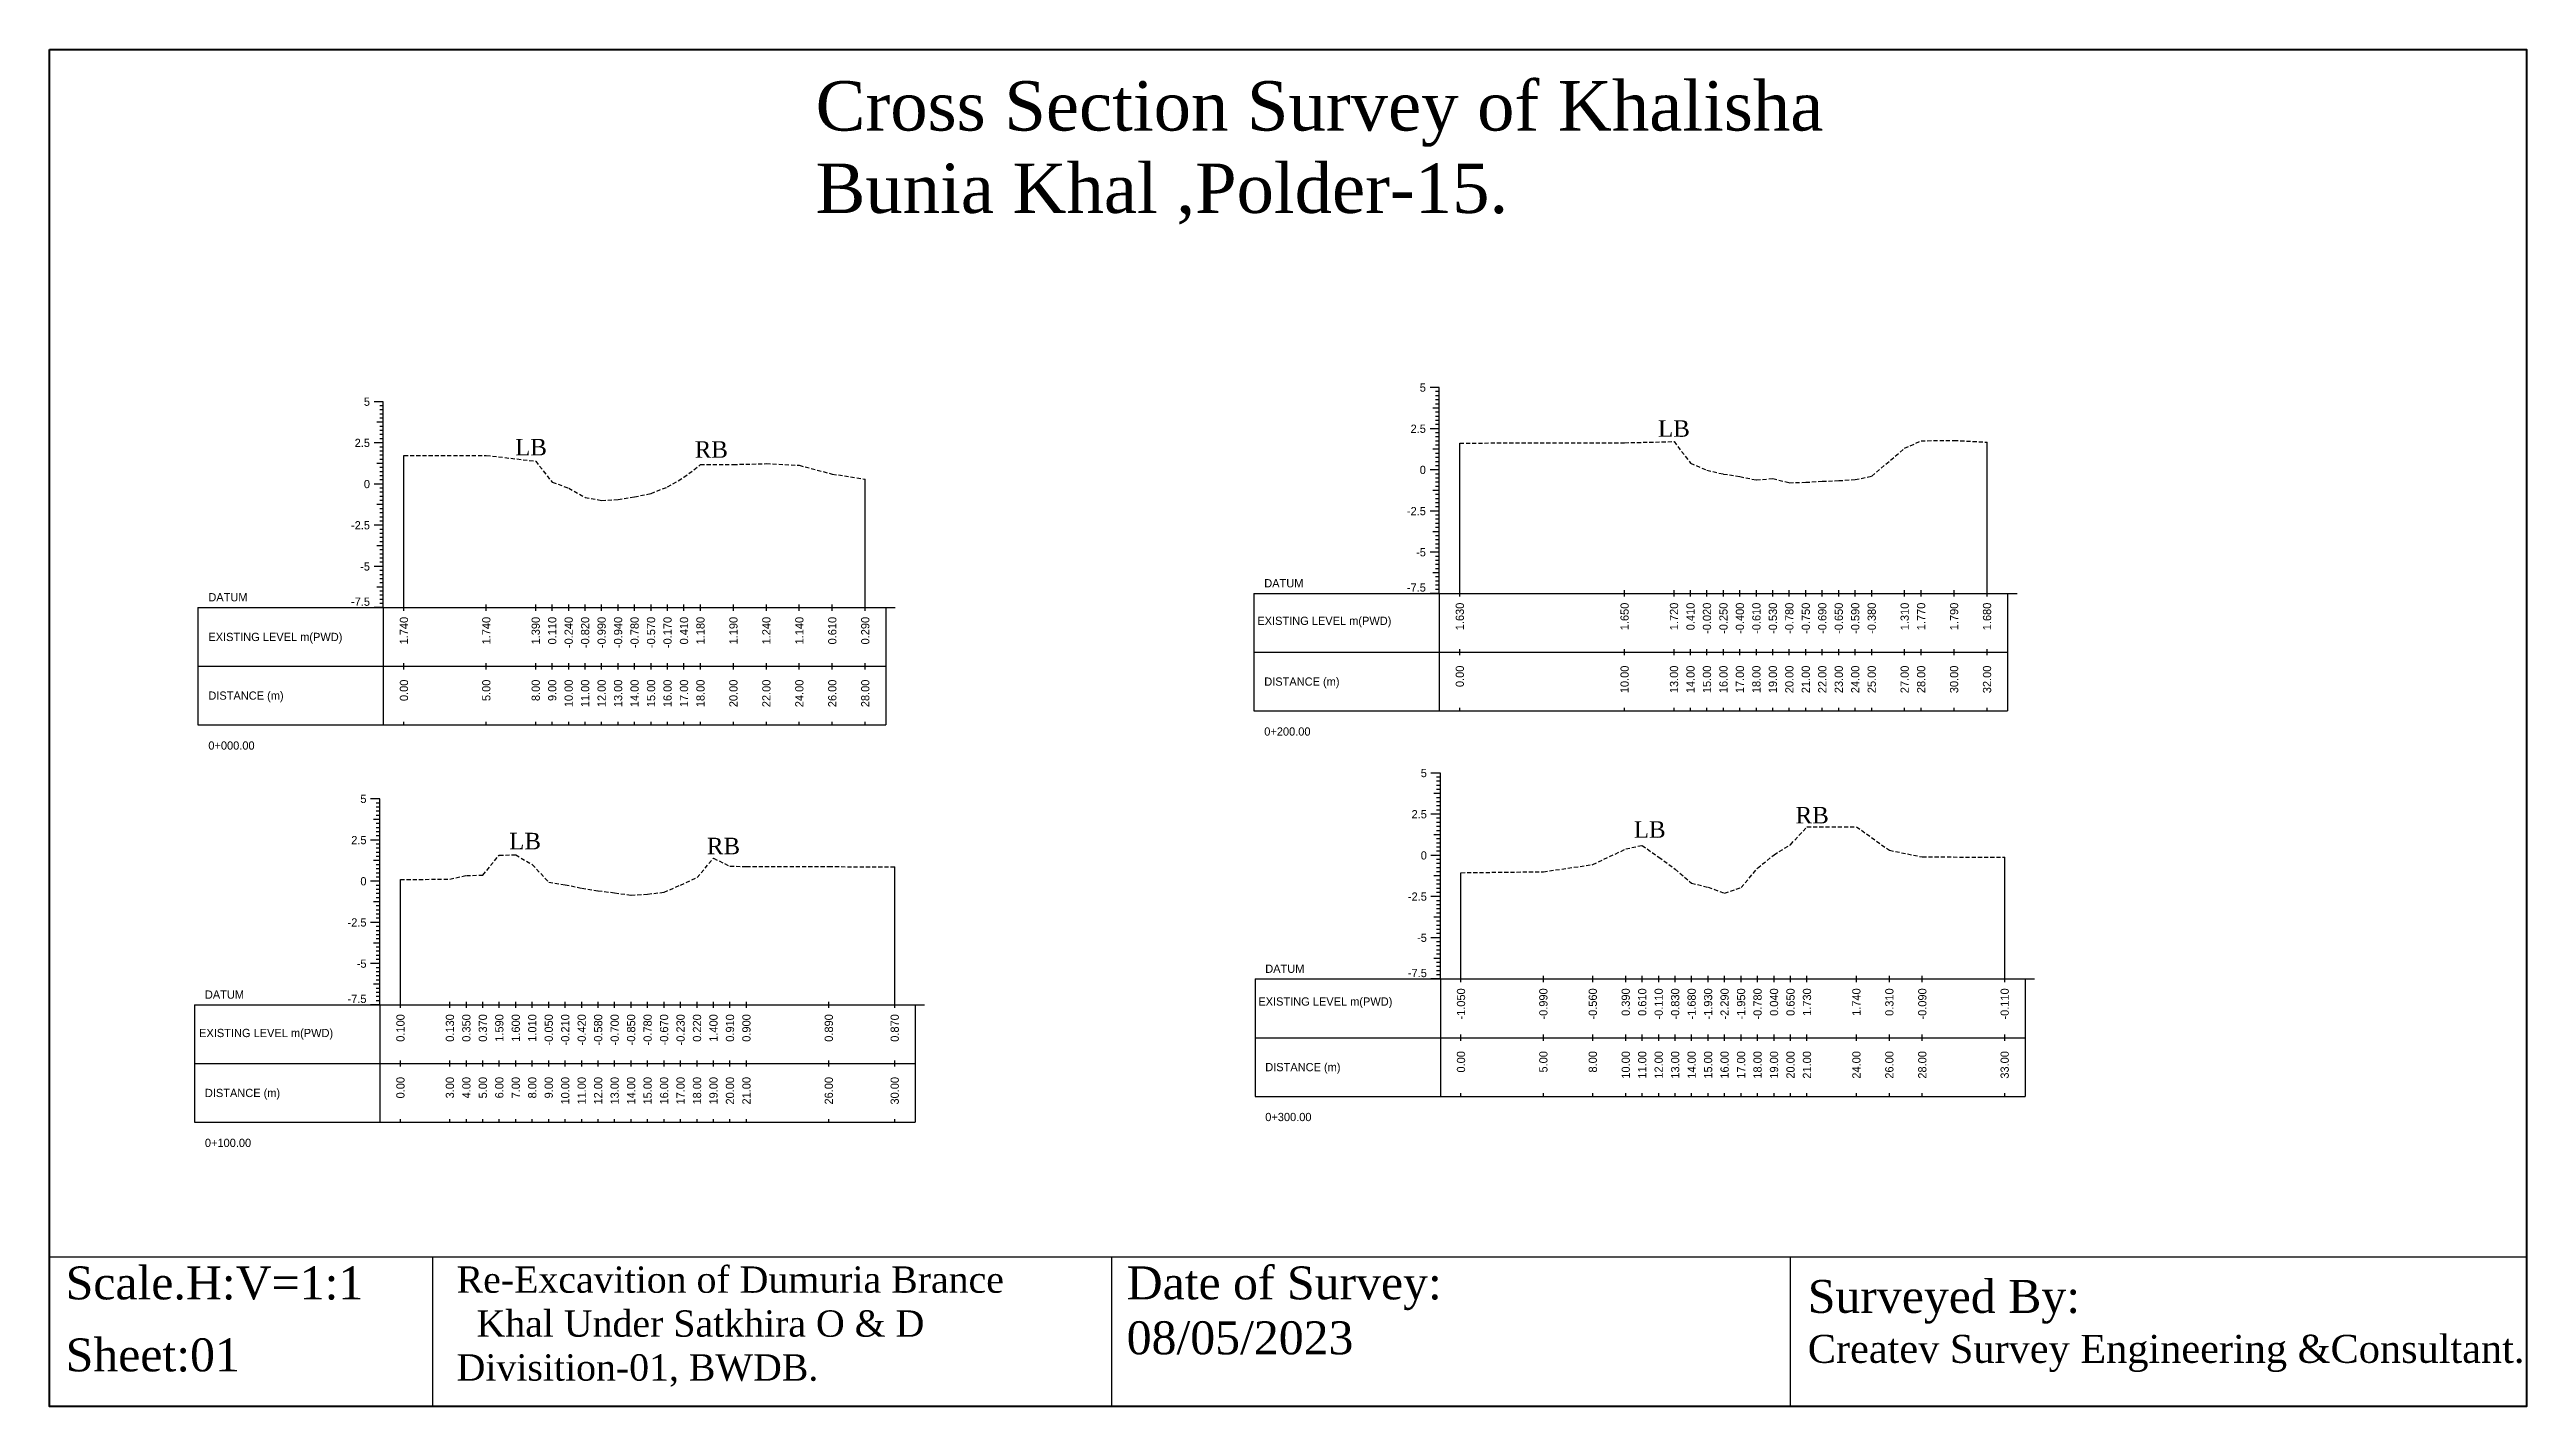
# Model space of a CAD drawing. Header units: inches. Extents: x 933 to 2044, y -1635 to -1096.
# Drawn here: x 932.9 to 1083.2, y -1186 to -1103.7 of the extents above; entities that cross this region are included whole.
import ezdxf
from ezdxf.enums import TextEntityAlignment as Align

# ---------------------------------------------------------------- set-up
doc = ezdxf.new("R2010")
doc.units = ezdxf.units.IN
doc.header["$MEASUREMENT"] = 0
doc.linetypes.add('HIDDEN', pattern=[0.375, 0.25, -0.125])
doc.layers.add('CS_Drawing', color=7, linetype='Continuous')
doc.layers.add('GL', color=3, linetype='HIDDEN')
doc.styles.add('romans', font='romans.shx')

msp = doc.modelspace()

# ---------------------------------------------------------------- texts
at = {"attachment_point": 1, "style": 'romans'}
for s, insert, char_height, width in [('{\\fTimes New Roman|b0|i0|c0|p18;Cross Section Survey of Khalisha Bunia Khal ,Polder-15.}', (979.38, -1105.58), 3, 72.2837), ('{\\fTimes New Roman|b0|i0|c0|p18;LB}', (961.14, -1127.3), 1, 154.2752), ('{\\fTimes New Roman|b0|i0|c0|p18;RB}', (972.04, -1127.44), 1, 154.2752), ('{\\fTimes New Roman|b0|i0|c0|p18;LB}', (1030.51, -1126.17), 1, 154.2752), ('{\\fTimes New Roman|b0|i0|c0|p18;RB}', (1038.86, -1149.64), 1, 154.2752), ('{\\fTimes New Roman|b0|i0|c0|p18;LB}', (960.78, -1151.21), 1, 154.2752), ('{\\fTimes New Roman|b0|i0|c0|p18;RB}', (972.78, -1151.51), 1, 154.2752), ('{\\fTimes New Roman|b0|i0|c0|p18;LB}', (1029.04, -1150.51), 1, 154.2752), ('{\\fTimes New Roman|b0|i0|c0|p18;Scale.H:V=1:1}', (933.86, -1177.53), 2, 22.2708), ('{\\fTimes New Roman|b0|i0|c0|p18;Re-Excavition of Dumuria Brance\\P  Khal Under Satkhira O & D    Divisition-01, BWDB.}', (957.59, -1177.53), 1.6, 38.8405), ('{\\fTimes New Roman|b0|i0|c0|p18;Date of Survey: 08/05/2023}', (998.26, -1177.53), 2, 22.2708), ('{\\fTimes New Roman|b0|i0|c0|p18;Surveyed By:                                     \\H0.85x;Createv Survey Engineering &Consultant.}', (1039.6, -1178.35), 2, 45.2193), ('{\\fTimes New Roman|b0|i0|c0|p18;Sheet:01}', (933.86, -1181.9), 2, 38.8405)]:
    msp.add_mtext(s, dxfattribs=dict(at, insert=insert, char_height=char_height, width=width))
at = {"layer": 'CS_Drawing'}
for s, p in [('5', (1016.42, -1124.18)), ('5', (952.33, -1125.04)), ('2.5', (952.33, -1127.54)), ('2.5', (1016.42, -1126.68)), ('0', (1016.42, -1129.18)), ('0', (952.33, -1130.04)), ('-2.5', (1016.42, -1131.68)), ('-2.5', (952.33, -1132.54)), ('-5', (952.33, -1135.04)), ('-5', (1016.42, -1134.18)), ('5', (1016.48, -1147.58)), ('5', (952.12, -1149.15)), ('2.5', (1016.48, -1150.08)), ('2.5', (952.12, -1151.65)), ('0', (1016.48, -1152.58)), ('0', (952.12, -1154.15)), ('-2.5', (1016.48, -1155.08)), ('-2.5', (952.12, -1156.65)), ('-5', (1016.48, -1157.58)), ('-5', (952.12, -1159.15))]:
    msp.add_text(s, height=0.5, dxfattribs=at).set_placement(p, align=Align.MIDDLE_RIGHT)
for s, p in [('DATUM', (1006.61, -1136.06)), ('DATUM', (942.52, -1136.91)), ('EXISTING LEVEL m(PWD)', (1006.19, -1138.34)), ('EXISTING LEVEL m(PWD)', (942.52, -1139.32)), ('DISTANCE (m)', (1006.61, -1142.03)), ('DISTANCE (m)', (942.52, -1142.88)), ('0+200.00', (1006.61, -1145.06)), ('0+000.00', (942.52, -1145.91)), ('DATUM', (1006.67, -1159.46)), ('DATUM', (942.31, -1161.03)), ('EXISTING LEVEL m(PWD)', (1006.25, -1161.45)), ('EXISTING LEVEL m(PWD)', (941.96, -1163.36)), ('DISTANCE (m)', (1006.67, -1165.43)), ('DISTANCE (m)', (942.31, -1167)), ('0+300.00', (1006.67, -1168.46)), ('0+100.00', (942.31, -1170.03))]:
    msp.add_text(s, height=0.5, dxfattribs=at).set_placement(p, align=Align.MIDDLE_LEFT)
for p in [(1016.42, -1136.57), (952.33, -1137.43), (1016.48, -1159.97), (952.12, -1161.54)]:
    msp.add_text('-7.5', height=0.5, dxfattribs=at).set_placement(p, align=Align.RIGHT)
for s, p in [('1.630', (1018.48, -1137.24)), ('1.650', (1028.48, -1137.24)), ('1.720', (1031.48, -1137.24)), ('0.410', (1032.48, -1137.24)), ('-0.020', (1033.48, -1137.24)), ('-0.250', (1034.48, -1137.24)), ('-0.400', (1035.48, -1137.24)), ('-0.610', (1036.48, -1137.24)), ('-0.530', (1037.48, -1137.24)), ('-0.780', (1038.48, -1137.24)), ('-0.750', (1039.48, -1137.24)), ('-0.690', (1040.48, -1137.24)), ('-0.650', (1041.48, -1137.24)), ('-0.590', (1042.48, -1137.24)), ('-0.380', (1043.48, -1137.24)), ('1.310', (1045.48, -1137.24)), ('1.770', (1046.48, -1137.24)), ('1.790', (1048.48, -1137.24)), ('1.680', (1050.48, -1137.24)), ('1.740', (954.39, -1138.1)), ('1.740', (959.39, -1138.1)), ('1.390', (962.39, -1138.1)), ('0.110', (963.39, -1138.1)), ('-0.240', (964.39, -1138.1)), ('-0.820', (965.39, -1138.1)), ('-0.990', (966.39, -1138.1)), ('-0.940', (967.39, -1138.1)), ('-0.780', (968.39, -1138.1)), ('-0.570', (969.39, -1138.1)), ('-0.170', (970.39, -1138.1)), ('0.410', (971.39, -1138.1)), ('1.180', (972.39, -1138.1)), ('1.190', (974.39, -1138.1)), ('1.240', (976.39, -1138.1)), ('1.140', (978.39, -1138.1)), ('0.610', (980.39, -1138.1)), ('0.290', (982.39, -1138.1)), ('0.00', (954.39, -1141.91)), ('5.00', (959.39, -1141.91)), ('8.00', (962.39, -1141.91)), ('9.00', (963.39, -1141.91)), ('10.00', (964.39, -1141.91)), ('11.00', (965.39, -1141.91)), ('12.00', (966.39, -1141.91)), ('13.00', (967.39, -1141.91)), ('14.00', (968.39, -1141.91)), ('15.00', (969.39, -1141.91)), ('16.00', (970.39, -1141.91)), ('17.00', (971.39, -1141.91)), ('18.00', (972.39, -1141.91)), ('20.00', (974.39, -1141.91)), ('22.00', (976.39, -1141.91)), ('24.00', (978.39, -1141.91)), ('26.00', (980.39, -1141.91)), ('28.00', (982.39, -1141.91)), ('0.00', (1018.48, -1141.06)), ('10.00', (1028.48, -1141.06)), ('13.00', (1031.48, -1141.06)), ('14.00', (1032.48, -1141.06)), ('15.00', (1033.48, -1141.06)), ('16.00', (1034.48, -1141.06)), ('17.00', (1035.48, -1141.06)), ('18.00', (1036.48, -1141.06)), ('19.00', (1037.48, -1141.06)), ('20.00', (1038.48, -1141.06)), ('21.00', (1039.48, -1141.06)), ('22.00', (1040.48, -1141.06)), ('23.00', (1041.48, -1141.06)), ('24.00', (1042.48, -1141.06)), ('25.00', (1043.48, -1141.06)), ('27.00', (1045.48, -1141.06)), ('28.00', (1046.48, -1141.06)), ('30.00', (1048.48, -1141.06)), ('32.00', (1050.48, -1141.06)), ('-1.050', (1018.55, -1160.65)), ('-0.990', (1023.55, -1160.65)), ('-0.560', (1026.55, -1160.65)), ('0.390', (1028.55, -1160.65)), ('0.610', (1029.55, -1160.65)), ('-0.110', (1030.55, -1160.65)), ('-0.830', (1031.55, -1160.65)), ('-1.680', (1032.55, -1160.65)), ('-1.930', (1033.55, -1160.65)), ('-2.290', (1034.55, -1160.65)), ('-1.950', (1035.55, -1160.65)), ('-0.780', (1036.55, -1160.65)), ('0.040', (1037.55, -1160.65)), ('0.650', (1038.55, -1160.65)), ('1.730', (1039.55, -1160.65)), ('1.740', (1042.55, -1160.65)), ('0.310', (1044.55, -1160.65)), ('-0.090', (1046.55, -1160.65)), ('-0.110', (1051.55, -1160.65)), ('0.100', (954.18, -1162.22)), ('0.130', (957.18, -1162.22)), ('0.350', (958.18, -1162.22)), ('0.370', (959.18, -1162.22)), ('1.590', (960.18, -1162.22)), ('1.600', (961.18, -1162.22)), ('1.010', (962.18, -1162.22)), ('-0.050', (963.18, -1162.22)), ('-0.210', (964.18, -1162.22)), ('-0.420', (965.18, -1162.22)), ('-0.580', (966.18, -1162.22)), ('-0.700', (967.18, -1162.22)), ('-0.850', (968.18, -1162.22)), ('-0.780', (969.18, -1162.22)), ('-0.670', (970.18, -1162.22)), ('-0.230', (971.18, -1162.22)), ('0.220', (972.18, -1162.22)), ('1.400', (973.18, -1162.22)), ('0.910', (974.18, -1162.22)), ('0.900', (975.18, -1162.22)), ('0.890', (980.18, -1162.22)), ('0.870', (984.18, -1162.22)), ('0.00', (1018.55, -1164.46)), ('5.00', (1023.55, -1164.46)), ('8.00', (1026.55, -1164.46)), ('10.00', (1028.55, -1164.46)), ('11.00', (1029.55, -1164.46)), ('12.00', (1030.55, -1164.46)), ('13.00', (1031.55, -1164.46)), ('14.00', (1032.55, -1164.46)), ('15.00', (1033.55, -1164.46)), ('16.00', (1034.55, -1164.46)), ('17.00', (1035.55, -1164.46)), ('18.00', (1036.55, -1164.46)), ('19.00', (1037.55, -1164.46)), ('20.00', (1038.55, -1164.46)), ('21.00', (1039.55, -1164.46)), ('24.00', (1042.55, -1164.46)), ('26.00', (1044.55, -1164.46)), ('28.00', (1046.55, -1164.46)), ('33.00', (1051.55, -1164.46)), ('0.00', (954.18, -1166.03)), ('3.00', (957.18, -1166.03)), ('4.00', (958.18, -1166.03)), ('5.00', (959.18, -1166.03)), ('6.00', (960.18, -1166.03)), ('7.00', (961.18, -1166.03)), ('8.00', (962.18, -1166.03)), ('9.00', (963.18, -1166.03)), ('10.00', (964.18, -1166.03)), ('11.00', (965.18, -1166.03)), ('12.00', (966.18, -1166.03)), ('13.00', (967.18, -1166.03)), ('14.00', (968.18, -1166.03)), ('15.00', (969.18, -1166.03)), ('16.00', (970.18, -1166.03)), ('17.00', (971.18, -1166.03)), ('18.00', (972.18, -1166.03)), ('19.00', (973.18, -1166.03)), ('20.00', (974.18, -1166.03)), ('21.00', (975.18, -1166.03)), ('26.00', (980.18, -1166.03)), ('30.00', (984.18, -1166.03))]:
    msp.add_text(s, height=0.5, rotation=90, dxfattribs=at).set_placement(p, align=Align.MIDDLE_RIGHT)

# ---------------------------------------------------------------- linework, layer by layer
at = {"color": 4, "lineweight": 40}
msp.add_lwpolyline([(932.88, -1103.66), (1083.22, -1103.66), (1083.22, -1186.03), (932.88, -1186.03)], close=True, dxfattribs=at)
for points in [[(1083.22, -1103.66), (1083.22, -1186.03)], [(932.88, -1176.95), (1083.22, -1176.95)], [(932.88, -1176.95), (932.88, -1186.03)], [(956.13, -1176.95), (956.13, -1186.03)], [(997.33, -1176.95), (997.33, -1186.03)], [(1038.53, -1176.95), (1038.53, -1186.03)]]:
    msp.add_lwpolyline(points)
at = {"layer": 'CS_Drawing'}
for p, q in [((1017.23, -1124.18), (1016.67, -1124.18)), ((1017.23, -1124.18), (1016.84, -1124.18)), ((1017.23, -1124.18), (1017.01, -1124.18)), ((1017.23, -1124.43), (1017.01, -1124.43)), ((1017.23, -1136.68), (1017.23, -1124.18)), ((953.14, -1125.04), (952.58, -1125.04)), ((953.14, -1125.04), (952.75, -1125.04)), ((953.14, -1125.04), (952.92, -1125.04)), ((953.14, -1125.29), (952.92, -1125.29)), ((953.14, -1125.54), (952.92, -1125.54)), ((953.14, -1125.79), (952.92, -1125.79)), ((953.14, -1126.04), (952.92, -1126.04)), ((953.14, -1137.54), (953.14, -1125.04)), ((1017.23, -1125.43), (1016.84, -1125.43)), ((1017.23, -1124.68), (1017.01, -1124.68)), ((1017.23, -1124.93), (1017.01, -1124.93)), ((1017.23, -1125.18), (1017.01, -1125.18)), ((1017.23, -1125.43), (1017.01, -1125.43)), ((1017.23, -1125.68), (1017.01, -1125.68)), ((1017.23, -1125.93), (1017.01, -1125.93)), ((953.14, -1127.54), (952.58, -1127.54)), ((953.14, -1126.29), (952.75, -1126.29)), ((953.14, -1127.54), (952.75, -1127.54)), ((953.14, -1126.29), (952.92, -1126.29)), ((953.14, -1126.54), (952.92, -1126.54)), ((953.14, -1126.79), (952.92, -1126.79)), ((953.14, -1127.04), (952.92, -1127.04)), ((953.14, -1127.29), (952.92, -1127.29)), ((953.14, -1127.54), (952.92, -1127.54)), ((1017.23, -1126.68), (1016.67, -1126.68)), ((1017.23, -1126.68), (1016.84, -1126.68)), ((1017.23, -1126.18), (1017.01, -1126.18)), ((1017.23, -1126.43), (1017.01, -1126.43)), ((1017.23, -1126.68), (1017.01, -1126.68)), ((1017.23, -1126.93), (1017.01, -1126.93)), ((1017.23, -1127.18), (1017.01, -1127.18)), ((1017.23, -1127.43), (1017.01, -1127.43)), ((1018.48, -1136.68), (1018.48, -1127.55)), ((1050.48, -1136.68), (1050.48, -1127.5)), ((953.14, -1128.79), (952.75, -1128.79)), ((953.14, -1127.79), (952.92, -1127.79)), ((953.14, -1128.04), (952.92, -1128.04)), ((953.14, -1128.29), (952.92, -1128.29)), ((953.14, -1128.54), (952.92, -1128.54)), ((953.14, -1128.79), (952.92, -1128.79)), ((953.14, -1129.04), (952.92, -1129.04)), ((954.39, -1137.54), (954.39, -1128.3)), ((1017.23, -1127.93), (1016.84, -1127.93)), ((1017.23, -1127.68), (1017.01, -1127.68)), ((1017.23, -1127.93), (1017.01, -1127.93)), ((1017.23, -1128.18), (1017.01, -1128.18)), ((1017.23, -1128.43), (1017.01, -1128.43)), ((1017.23, -1128.68), (1017.01, -1128.68)), ((1017.23, -1128.93), (1017.01, -1128.93)), ((953.14, -1130.04), (952.58, -1130.04)), ((953.14, -1130.04), (952.75, -1130.04)), ((953.14, -1129.29), (952.92, -1129.29)), ((953.14, -1129.54), (952.92, -1129.54)), ((953.14, -1129.79), (952.92, -1129.79)), ((953.14, -1130.04), (952.92, -1130.04)), ((953.14, -1130.29), (952.92, -1130.29)), ((953.14, -1130.54), (952.92, -1130.54)), ((982.39, -1137.54), (982.39, -1129.75)), ((1017.23, -1129.18), (1016.67, -1129.18)), ((1017.23, -1129.18), (1016.84, -1129.18)), ((1017.23, -1130.43), (1016.84, -1130.43)), ((1017.23, -1129.18), (1017.01, -1129.18)), ((1017.23, -1129.43), (1017.01, -1129.43)), ((1017.23, -1129.68), (1017.01, -1129.68)), ((1017.23, -1129.93), (1017.01, -1129.93)), ((1017.23, -1130.18), (1017.01, -1130.18)), ((1017.23, -1130.43), (1017.01, -1130.43)), ((953.14, -1131.29), (952.75, -1131.29)), ((953.14, -1130.79), (952.92, -1130.79)), ((953.14, -1131.04), (952.92, -1131.04)), ((953.14, -1131.29), (952.92, -1131.29)), ((953.14, -1131.54), (952.92, -1131.54)), ((953.14, -1131.79), (952.92, -1131.79)), ((953.14, -1132.04), (952.92, -1132.04)), ((1017.23, -1131.68), (1016.67, -1131.68)), ((1017.23, -1131.68), (1016.84, -1131.68)), ((1017.23, -1130.68), (1017.01, -1130.68)), ((1017.23, -1130.93), (1017.01, -1130.93)), ((1017.23, -1131.18), (1017.01, -1131.18)), ((1017.23, -1131.43), (1017.01, -1131.43)), ((1017.23, -1131.68), (1017.01, -1131.68)), ((1017.23, -1131.93), (1017.01, -1131.93)), ((953.14, -1132.54), (952.58, -1132.54)), ((953.14, -1132.54), (952.75, -1132.54)), ((953.14, -1132.29), (952.92, -1132.29)), ((953.14, -1132.54), (952.92, -1132.54)), ((953.14, -1132.79), (952.92, -1132.79)), ((953.14, -1133.04), (952.92, -1133.04)), ((953.14, -1133.29), (952.92, -1133.29)), ((953.14, -1133.54), (952.92, -1133.54)), ((1017.23, -1132.93), (1016.84, -1132.93)), ((1017.23, -1132.18), (1017.01, -1132.18)), ((1017.23, -1132.43), (1017.01, -1132.43)), ((1017.23, -1132.68), (1017.01, -1132.68)), ((1017.23, -1132.93), (1017.01, -1132.93)), ((1017.23, -1133.18), (1017.01, -1133.18)), ((1017.23, -1133.43), (1017.01, -1133.43)), ((953.14, -1135.04), (952.58, -1135.04)), ((953.14, -1133.79), (952.75, -1133.79)), ((953.14, -1135.04), (952.75, -1135.04)), ((953.14, -1133.79), (952.92, -1133.79)), ((953.14, -1134.04), (952.92, -1134.04)), ((953.14, -1134.29), (952.92, -1134.29)), ((953.14, -1134.54), (952.92, -1134.54)), ((953.14, -1134.79), (952.92, -1134.79)), ((953.14, -1135.04), (952.92, -1135.04)), ((1017.23, -1134.18), (1016.67, -1134.18)), ((1017.23, -1134.18), (1016.84, -1134.18)), ((1017.23, -1133.68), (1017.01, -1133.68)), ((1017.23, -1133.93), (1017.01, -1133.93)), ((1017.23, -1134.18), (1017.01, -1134.18)), ((1017.23, -1134.43), (1017.01, -1134.43)), ((1017.23, -1134.68), (1017.01, -1134.68)), ((1017.23, -1134.93), (1017.01, -1134.93)), ((953.14, -1136.29), (952.75, -1136.29)), ((953.14, -1135.29), (952.92, -1135.29)), ((953.14, -1135.54), (952.92, -1135.54)), ((953.14, -1135.79), (952.92, -1135.79)), ((953.14, -1136.04), (952.92, -1136.04)), ((953.14, -1136.29), (952.92, -1136.29)), ((953.14, -1136.54), (952.92, -1136.54)), ((1017.23, -1135.43), (1016.84, -1135.43)), ((1017.23, -1135.18), (1017.01, -1135.18)), ((1017.23, -1135.43), (1017.01, -1135.43)), ((1017.23, -1135.68), (1017.01, -1135.68)), ((1017.23, -1135.93), (1017.01, -1135.93)), ((1017.23, -1136.18), (1017.01, -1136.18)), ((1017.23, -1136.43), (1017.01, -1136.43)), ((1018.48, -1136.87), (1018.48, -1136.49)), ((1028.48, -1136.87), (1028.48, -1136.49)), ((1031.48, -1136.87), (1031.48, -1136.49)), ((1032.48, -1136.87), (1032.48, -1136.49)), ((1033.48, -1136.87), (1033.48, -1136.49)), ((1034.48, -1136.87), (1034.48, -1136.49)), ((1035.48, -1136.87), (1035.48, -1136.49)), ((1036.48, -1136.87), (1036.48, -1136.49)), ((1037.48, -1136.87), (1037.48, -1136.49)), ((1038.48, -1136.87), (1038.48, -1136.49)), ((1039.48, -1136.87), (1039.48, -1136.49)), ((1040.48, -1136.87), (1040.48, -1136.49)), ((1041.48, -1136.87), (1041.48, -1136.49)), ((1042.48, -1136.87), (1042.48, -1136.49)), ((1043.48, -1136.87), (1043.48, -1136.49)), ((1045.48, -1136.87), (1045.48, -1136.49)), ((1046.48, -1136.87), (1046.48, -1136.49)), ((1048.48, -1136.87), (1048.48, -1136.49)), ((1050.48, -1136.87), (1050.48, -1136.49)), ((941.89, -1137.54), (953.14, -1137.54)), ((941.89, -1137.54), (941.89, -1144.66)), ((953.14, -1137.54), (952.58, -1137.54)), ((953.14, -1137.54), (952.75, -1137.54)), ((953.14, -1136.79), (952.92, -1136.79)), ((953.14, -1137.04), (952.92, -1137.04)), ((953.14, -1137.29), (952.92, -1137.29)), ((953.14, -1137.54), (952.92, -1137.54)), ((953.14, -1137.54), (983.64, -1137.54)), ((953.14, -1137.54), (953.14, -1144.66)), ((954.39, -1137.73), (954.39, -1137.35)), ((959.39, -1137.73), (959.39, -1137.35)), ((962.39, -1137.73), (962.39, -1137.35)), ((963.39, -1137.73), (963.39, -1137.35)), ((964.39, -1137.73), (964.39, -1137.35)), ((965.39, -1137.73), (965.39, -1137.35)), ((966.39, -1137.73), (966.39, -1137.35)), ((967.39, -1137.73), (967.39, -1137.35)), ((968.39, -1137.73), (968.39, -1137.35)), ((969.39, -1137.73), (969.39, -1137.35)), ((970.39, -1137.73), (970.39, -1137.35)), ((971.39, -1137.73), (971.39, -1137.35)), ((972.39, -1137.73), (972.39, -1137.35)), ((974.39, -1137.73), (974.39, -1137.35)), ((976.39, -1137.73), (976.39, -1137.35)), ((978.39, -1137.73), (978.39, -1137.35)), ((980.39, -1137.73), (980.39, -1137.35)), ((982.39, -1137.73), (982.39, -1137.35)), ((983.64, -1137.54), (984.2, -1137.54)), ((983.64, -1137.54), (984.04, -1137.54)), ((983.64, -1137.54), (983.87, -1137.54)), ((983.64, -1137.54), (983.64, -1144.66)), ((1005.98, -1136.68), (1017.23, -1136.68)), ((1005.98, -1136.68), (1005.98, -1143.81)), ((1017.23, -1136.68), (1016.67, -1136.68)), ((1017.23, -1136.68), (1016.84, -1136.68)), ((1017.23, -1136.68), (1017.01, -1136.68)), ((1017.23, -1136.68), (1051.73, -1136.68)), ((1017.23, -1136.68), (1017.23, -1143.81)), ((1051.73, -1136.68), (1052.3, -1136.68)), ((1051.73, -1136.68), (1052.13, -1136.68)), ((1051.73, -1136.68), (1051.96, -1136.68)), ((1051.73, -1136.68), (1051.73, -1143.81)), ((954.39, -1141.29), (954.39, -1140.91)), ((959.39, -1141.29), (959.39, -1140.91)), ((962.39, -1141.29), (962.39, -1140.91)), ((963.39, -1141.29), (963.39, -1140.91)), ((964.39, -1141.29), (964.39, -1140.91)), ((965.39, -1141.29), (965.39, -1140.91)), ((966.39, -1141.29), (966.39, -1140.91)), ((967.39, -1141.29), (967.39, -1140.91)), ((968.39, -1141.29), (968.39, -1140.91)), ((969.39, -1141.29), (969.39, -1140.91)), ((970.39, -1141.29), (970.39, -1140.91)), ((971.39, -1141.29), (971.39, -1140.91)), ((972.39, -1141.29), (972.39, -1140.91)), ((974.39, -1141.29), (974.39, -1140.91)), ((976.39, -1141.29), (976.39, -1140.91)), ((978.39, -1141.29), (978.39, -1140.91)), ((980.39, -1141.29), (980.39, -1140.91)), ((982.39, -1141.29), (982.39, -1140.91)), ((1005.98, -1140.24), (1017.23, -1140.24)), ((1017.23, -1140.24), (1051.73, -1140.24)), ((1017.23, -1140.24), (1051.73, -1140.24)), ((1018.48, -1140.43), (1018.48, -1140.06)), ((1028.48, -1140.43), (1028.48, -1140.06)), ((1031.48, -1140.43), (1031.48, -1140.06)), ((1032.48, -1140.43), (1032.48, -1140.06)), ((1033.48, -1140.43), (1033.48, -1140.06)), ((1034.48, -1140.43), (1034.48, -1140.06)), ((1035.48, -1140.43), (1035.48, -1140.06)), ((1036.48, -1140.43), (1036.48, -1140.06)), ((1037.48, -1140.43), (1037.48, -1140.06)), ((1038.48, -1140.43), (1038.48, -1140.06)), ((1039.48, -1140.43), (1039.48, -1140.06)), ((1040.48, -1140.43), (1040.48, -1140.06)), ((1041.48, -1140.43), (1041.48, -1140.06)), ((1042.48, -1140.43), (1042.48, -1140.06)), ((1043.48, -1140.43), (1043.48, -1140.06)), ((1045.48, -1140.43), (1045.48, -1140.06)), ((1046.48, -1140.43), (1046.48, -1140.06)), ((1048.48, -1140.43), (1048.48, -1140.06)), ((1050.48, -1140.43), (1050.48, -1140.06)), ((941.89, -1141.1), (953.14, -1141.1)), ((953.14, -1141.1), (983.64, -1141.1)), ((953.14, -1141.1), (983.64, -1141.1)), ((1005.98, -1143.81), (1017.23, -1143.81)), ((1017.23, -1143.81), (1051.73, -1143.81)), ((1018.48, -1143.81), (1018.48, -1143.62)), ((1028.48, -1143.81), (1028.48, -1143.62)), ((1031.48, -1143.81), (1031.48, -1143.62)), ((1032.48, -1143.81), (1032.48, -1143.62)), ((1033.48, -1143.81), (1033.48, -1143.62)), ((1034.48, -1143.81), (1034.48, -1143.62)), ((1035.48, -1143.81), (1035.48, -1143.62)), ((1036.48, -1143.81), (1036.48, -1143.62)), ((1037.48, -1143.81), (1037.48, -1143.62)), ((1038.48, -1143.81), (1038.48, -1143.62)), ((1039.48, -1143.81), (1039.48, -1143.62)), ((1040.48, -1143.81), (1040.48, -1143.62)), ((1041.48, -1143.81), (1041.48, -1143.62)), ((1042.48, -1143.81), (1042.48, -1143.62)), ((1043.48, -1143.81), (1043.48, -1143.62)), ((1045.48, -1143.81), (1045.48, -1143.62)), ((1046.48, -1143.81), (1046.48, -1143.62)), ((1048.48, -1143.81), (1048.48, -1143.62)), ((1050.48, -1143.81), (1050.48, -1143.62)), ((941.89, -1144.66), (953.14, -1144.66)), ((953.14, -1144.66), (983.64, -1144.66)), ((954.39, -1144.66), (954.39, -1144.48)), ((959.39, -1144.66), (959.39, -1144.48)), ((962.39, -1144.66), (962.39, -1144.48)), ((963.39, -1144.66), (963.39, -1144.48)), ((964.39, -1144.66), (964.39, -1144.48)), ((965.39, -1144.66), (965.39, -1144.48)), ((966.39, -1144.66), (966.39, -1144.48)), ((967.39, -1144.66), (967.39, -1144.48)), ((968.39, -1144.66), (968.39, -1144.48)), ((969.39, -1144.66), (969.39, -1144.48)), ((970.39, -1144.66), (970.39, -1144.48)), ((971.39, -1144.66), (971.39, -1144.48)), ((972.39, -1144.66), (972.39, -1144.48)), ((974.39, -1144.66), (974.39, -1144.48)), ((976.39, -1144.66), (976.39, -1144.48)), ((978.39, -1144.66), (978.39, -1144.48)), ((980.39, -1144.66), (980.39, -1144.48)), ((982.39, -1144.66), (982.39, -1144.48)), ((1017.3, -1147.58), (1016.73, -1147.58)), ((1017.3, -1147.58), (1016.9, -1147.58)), ((1017.3, -1147.58), (1017.07, -1147.58)), ((1017.3, -1147.83), (1017.07, -1147.83)), ((1017.3, -1148.08), (1017.07, -1148.08)), ((1017.3, -1148.33), (1017.07, -1148.33)), ((1017.3, -1148.58), (1017.07, -1148.58)), ((1017.3, -1160.08), (1017.3, -1147.58)), ((952.93, -1149.15), (952.37, -1149.15)), ((952.93, -1149.15), (952.54, -1149.15)), ((952.93, -1149.15), (952.71, -1149.15)), ((952.93, -1149.4), (952.71, -1149.4)), ((952.93, -1149.65), (952.71, -1149.65)), ((952.93, -1149.9), (952.71, -1149.9)), ((952.93, -1161.65), (952.93, -1149.15)), ((1017.3, -1150.08), (1016.73, -1150.08)), ((1017.3, -1148.83), (1016.9, -1148.83)), ((1017.3, -1150.08), (1016.9, -1150.08)), ((1017.3, -1148.83), (1017.07, -1148.83)), ((1017.3, -1149.08), (1017.07, -1149.08)), ((1017.3, -1149.33), (1017.07, -1149.33)), ((1017.3, -1149.58), (1017.07, -1149.58)), ((1017.3, -1149.83), (1017.07, -1149.83)), ((1017.3, -1150.08), (1017.07, -1150.08)), ((952.93, -1150.4), (952.54, -1150.4)), ((952.93, -1150.15), (952.71, -1150.15)), ((952.93, -1150.4), (952.71, -1150.4)), ((952.93, -1150.65), (952.71, -1150.65)), ((952.93, -1150.9), (952.71, -1150.9)), ((952.93, -1151.15), (952.71, -1151.15)), ((952.93, -1151.4), (952.71, -1151.4)), ((1017.3, -1151.33), (1016.9, -1151.33)), ((1017.3, -1150.33), (1017.07, -1150.33)), ((1017.3, -1150.58), (1017.07, -1150.58)), ((1017.3, -1150.83), (1017.07, -1150.83)), ((1017.3, -1151.08), (1017.07, -1151.08)), ((1017.3, -1151.33), (1017.07, -1151.33)), ((1017.3, -1151.58), (1017.07, -1151.58)), ((952.93, -1151.65), (952.37, -1151.65)), ((952.93, -1151.65), (952.54, -1151.65)), ((952.93, -1152.9), (952.54, -1152.9)), ((952.93, -1151.65), (952.71, -1151.65)), ((952.93, -1151.9), (952.71, -1151.9)), ((952.93, -1152.15), (952.71, -1152.15)), ((952.93, -1152.4), (952.71, -1152.4)), ((952.93, -1152.65), (952.71, -1152.65)), ((952.93, -1152.9), (952.71, -1152.9)), ((1017.3, -1152.58), (1016.73, -1152.58)), ((1017.3, -1152.58), (1016.9, -1152.58)), ((1017.3, -1151.83), (1017.07, -1151.83)), ((1017.3, -1152.08), (1017.07, -1152.08)), ((1017.3, -1152.33), (1017.07, -1152.33)), ((1017.3, -1152.58), (1017.07, -1152.58)), ((1017.3, -1152.83), (1017.07, -1152.83)), ((1017.3, -1153.08), (1017.07, -1153.08)), ((1051.55, -1160.08), (1051.55, -1152.69)), ((952.93, -1154.15), (952.37, -1154.15)), ((952.93, -1154.15), (952.54, -1154.15)), ((952.93, -1153.15), (952.71, -1153.15)), ((952.93, -1153.4), (952.71, -1153.4)), ((952.93, -1153.65), (952.71, -1153.65)), ((952.93, -1153.9), (952.71, -1153.9)), ((952.93, -1154.15), (952.71, -1154.15)), ((952.93, -1154.4), (952.71, -1154.4)), ((954.18, -1161.65), (954.18, -1154.05)), ((984.18, -1161.65), (984.18, -1153.28)), ((1017.3, -1153.83), (1016.9, -1153.83)), ((1017.3, -1153.33), (1017.07, -1153.33)), ((1017.3, -1153.58), (1017.07, -1153.58)), ((1017.3, -1153.83), (1017.07, -1153.83)), ((1017.3, -1154.08), (1017.07, -1154.08)), ((1017.3, -1154.33), (1017.07, -1154.33)), ((1017.3, -1154.58), (1017.07, -1154.58)), ((1018.55, -1160.08), (1018.55, -1153.63)), ((952.93, -1155.4), (952.54, -1155.4)), ((952.93, -1154.65), (952.71, -1154.65)), ((952.93, -1154.9), (952.71, -1154.9)), ((952.93, -1155.15), (952.71, -1155.15)), ((952.93, -1155.4), (952.71, -1155.4)), ((952.93, -1155.65), (952.71, -1155.65)), ((952.93, -1155.9), (952.71, -1155.9)), ((1017.3, -1155.08), (1016.73, -1155.08)), ((1017.3, -1155.08), (1016.9, -1155.08)), ((1017.3, -1154.83), (1017.07, -1154.83)), ((1017.3, -1155.08), (1017.07, -1155.08)), ((1017.3, -1155.33), (1017.07, -1155.33)), ((1017.3, -1155.58), (1017.07, -1155.58)), ((1017.3, -1155.83), (1017.07, -1155.83)), ((1017.3, -1156.08), (1017.07, -1156.08)), ((952.93, -1156.65), (952.37, -1156.65)), ((952.93, -1156.65), (952.54, -1156.65)), ((952.93, -1156.15), (952.71, -1156.15)), ((952.93, -1156.4), (952.71, -1156.4)), ((952.93, -1156.65), (952.71, -1156.65)), ((952.93, -1156.9), (952.71, -1156.9)), ((952.93, -1157.15), (952.71, -1157.15)), ((952.93, -1157.4), (952.71, -1157.4)), ((1017.3, -1157.58), (1016.73, -1157.58)), ((1017.3, -1156.33), (1016.9, -1156.33)), ((1017.3, -1157.58), (1016.9, -1157.58)), ((1017.3, -1156.33), (1017.07, -1156.33)), ((1017.3, -1156.58), (1017.07, -1156.58)), ((1017.3, -1156.83), (1017.07, -1156.83)), ((1017.3, -1157.08), (1017.07, -1157.08)), ((1017.3, -1157.33), (1017.07, -1157.33)), ((1017.3, -1157.58), (1017.07, -1157.58)), ((952.93, -1157.9), (952.54, -1157.9)), ((952.93, -1157.65), (952.71, -1157.65)), ((952.93, -1157.9), (952.71, -1157.9)), ((952.93, -1158.15), (952.71, -1158.15)), ((952.93, -1158.4), (952.71, -1158.4)), ((952.93, -1158.65), (952.71, -1158.65)), ((952.93, -1158.9), (952.71, -1158.9)), ((1017.3, -1158.83), (1016.9, -1158.83)), ((1017.3, -1157.83), (1017.07, -1157.83)), ((1017.3, -1158.08), (1017.07, -1158.08)), ((1017.3, -1158.33), (1017.07, -1158.33)), ((1017.3, -1158.58), (1017.07, -1158.58)), ((1017.3, -1158.83), (1017.07, -1158.83)), ((1017.3, -1159.08), (1017.07, -1159.08)), ((952.93, -1159.15), (952.37, -1159.15)), ((952.93, -1159.15), (952.54, -1159.15)), ((952.93, -1160.4), (952.54, -1160.4)), ((952.93, -1159.15), (952.71, -1159.15)), ((952.93, -1159.4), (952.71, -1159.4)), ((952.93, -1159.65), (952.71, -1159.65)), ((952.93, -1159.9), (952.71, -1159.9)), ((952.93, -1160.15), (952.71, -1160.15)), ((952.93, -1160.4), (952.71, -1160.4)), ((1006.05, -1160.08), (1017.3, -1160.08)), ((1006.05, -1160.08), (1006.05, -1167.21)), ((1017.3, -1160.08), (1016.73, -1160.08)), ((1017.3, -1160.08), (1016.9, -1160.08)), ((1017.3, -1159.33), (1017.07, -1159.33)), ((1017.3, -1159.58), (1017.07, -1159.58)), ((1017.3, -1159.83), (1017.07, -1159.83)), ((1017.3, -1160.08), (1017.07, -1160.08)), ((1017.3, -1160.08), (1052.8, -1160.08)), ((1017.3, -1160.08), (1017.3, -1167.21)), ((1018.55, -1160.27), (1018.55, -1159.9)), ((1023.55, -1160.27), (1023.55, -1159.9)), ((1026.55, -1160.27), (1026.55, -1159.9)), ((1028.55, -1160.27), (1028.55, -1159.9)), ((1029.55, -1160.27), (1029.55, -1159.9)), ((1030.55, -1160.27), (1030.55, -1159.9)), ((1031.55, -1160.27), (1031.55, -1159.9)), ((1032.55, -1160.27), (1032.55, -1159.9)), ((1033.55, -1160.27), (1033.55, -1159.9)), ((1034.55, -1160.27), (1034.55, -1159.9)), ((1035.55, -1160.27), (1035.55, -1159.9)), ((1036.55, -1160.27), (1036.55, -1159.9)), ((1037.55, -1160.27), (1037.55, -1159.9)), ((1038.55, -1160.27), (1038.55, -1159.9)), ((1039.55, -1160.27), (1039.55, -1159.9)), ((1042.55, -1160.27), (1042.55, -1159.9)), ((1044.55, -1160.27), (1044.55, -1159.9)), ((1046.55, -1160.27), (1046.55, -1159.9)), ((1051.55, -1160.27), (1051.55, -1159.9)), ((1052.8, -1160.08), (1053.36, -1160.08)), ((1052.8, -1160.08), (1053.19, -1160.08)), ((1052.8, -1160.08), (1053.02, -1160.08)), ((1052.8, -1160.08), (1052.8, -1167.21)), ((941.68, -1161.65), (952.93, -1161.65)), ((941.68, -1161.65), (941.68, -1168.78)), ((952.93, -1161.65), (952.37, -1161.65)), ((952.93, -1161.65), (952.54, -1161.65)), ((952.93, -1160.65), (952.71, -1160.65)), ((952.93, -1160.9), (952.71, -1160.9)), ((952.93, -1161.15), (952.71, -1161.15)), ((952.93, -1161.4), (952.71, -1161.4)), ((952.93, -1161.65), (952.71, -1161.65)), ((952.93, -1161.65), (985.43, -1161.65)), ((952.93, -1161.65), (952.93, -1168.78)), ((954.18, -1161.84), (954.18, -1161.47)), ((957.18, -1161.84), (957.18, -1161.47)), ((958.18, -1161.84), (958.18, -1161.47)), ((959.18, -1161.84), (959.18, -1161.47)), ((960.18, -1161.84), (960.18, -1161.47)), ((961.18, -1161.84), (961.18, -1161.47)), ((962.18, -1161.84), (962.18, -1161.47)), ((963.18, -1161.84), (963.18, -1161.47)), ((964.18, -1161.84), (964.18, -1161.47)), ((965.18, -1161.84), (965.18, -1161.47)), ((966.18, -1161.84), (966.18, -1161.47)), ((967.18, -1161.84), (967.18, -1161.47)), ((968.18, -1161.84), (968.18, -1161.47)), ((969.18, -1161.84), (969.18, -1161.47)), ((970.18, -1161.84), (970.18, -1161.47)), ((971.18, -1161.84), (971.18, -1161.47)), ((972.18, -1161.84), (972.18, -1161.47)), ((973.18, -1161.84), (973.18, -1161.47)), ((974.18, -1161.84), (974.18, -1161.47)), ((975.18, -1161.84), (975.18, -1161.47)), ((980.18, -1161.84), (980.18, -1161.47)), ((984.18, -1161.84), (984.18, -1161.47)), ((985.43, -1161.65), (985.99, -1161.65)), ((985.43, -1161.65), (985.82, -1161.65)), ((985.43, -1161.65), (985.66, -1161.65)), ((985.43, -1161.65), (985.43, -1168.78)), ((1018.55, -1163.83), (1018.55, -1163.46)), ((1023.55, -1163.83), (1023.55, -1163.46)), ((1026.55, -1163.83), (1026.55, -1163.46)), ((1028.55, -1163.83), (1028.55, -1163.46)), ((1029.55, -1163.83), (1029.55, -1163.46)), ((1030.55, -1163.83), (1030.55, -1163.46)), ((1031.55, -1163.83), (1031.55, -1163.46)), ((1032.55, -1163.83), (1032.55, -1163.46)), ((1033.55, -1163.83), (1033.55, -1163.46)), ((1034.55, -1163.83), (1034.55, -1163.46)), ((1035.55, -1163.83), (1035.55, -1163.46)), ((1036.55, -1163.83), (1036.55, -1163.46)), ((1037.55, -1163.83), (1037.55, -1163.46)), ((1038.55, -1163.83), (1038.55, -1163.46)), ((1039.55, -1163.83), (1039.55, -1163.46)), ((1042.55, -1163.83), (1042.55, -1163.46)), ((1044.55, -1163.83), (1044.55, -1163.46)), ((1046.55, -1163.83), (1046.55, -1163.46)), ((1051.55, -1163.83), (1051.55, -1163.46)), ((954.18, -1165.4), (954.18, -1165.03)), ((957.18, -1165.4), (957.18, -1165.03)), ((958.18, -1165.4), (958.18, -1165.03)), ((959.18, -1165.4), (959.18, -1165.03)), ((960.18, -1165.4), (960.18, -1165.03)), ((961.18, -1165.4), (961.18, -1165.03)), ((962.18, -1165.4), (962.18, -1165.03)), ((963.18, -1165.4), (963.18, -1165.03)), ((964.18, -1165.4), (964.18, -1165.03)), ((965.18, -1165.4), (965.18, -1165.03)), ((966.18, -1165.4), (966.18, -1165.03)), ((967.18, -1165.4), (967.18, -1165.03)), ((968.18, -1165.4), (968.18, -1165.03)), ((969.18, -1165.4), (969.18, -1165.03)), ((970.18, -1165.4), (970.18, -1165.03)), ((971.18, -1165.4), (971.18, -1165.03)), ((972.18, -1165.4), (972.18, -1165.03)), ((973.18, -1165.4), (973.18, -1165.03)), ((974.18, -1165.4), (974.18, -1165.03)), ((975.18, -1165.4), (975.18, -1165.03)), ((980.18, -1165.4), (980.18, -1165.03)), ((984.18, -1165.4), (984.18, -1165.03)), ((1006.05, -1163.65), (1017.3, -1163.65)), ((1017.3, -1163.65), (1052.8, -1163.65)), ((1017.3, -1163.65), (1052.8, -1163.65)), ((941.68, -1165.22), (952.93, -1165.22)), ((952.93, -1165.22), (985.43, -1165.22)), ((952.93, -1165.22), (985.43, -1165.22)), ((1006.05, -1167.21), (1017.3, -1167.21)), ((1017.3, -1167.21), (1052.8, -1167.21)), ((1018.55, -1167.21), (1018.55, -1167.02)), ((1023.55, -1167.21), (1023.55, -1167.02)), ((1026.55, -1167.21), (1026.55, -1167.02)), ((1028.55, -1167.21), (1028.55, -1167.02)), ((1029.55, -1167.21), (1029.55, -1167.02)), ((1030.55, -1167.21), (1030.55, -1167.02)), ((1031.55, -1167.21), (1031.55, -1167.02)), ((1032.55, -1167.21), (1032.55, -1167.02)), ((1033.55, -1167.21), (1033.55, -1167.02)), ((1034.55, -1167.21), (1034.55, -1167.02)), ((1035.55, -1167.21), (1035.55, -1167.02)), ((1036.55, -1167.21), (1036.55, -1167.02)), ((1037.55, -1167.21), (1037.55, -1167.02)), ((1038.55, -1167.21), (1038.55, -1167.02)), ((1039.55, -1167.21), (1039.55, -1167.02)), ((1042.55, -1167.21), (1042.55, -1167.02)), ((1044.55, -1167.21), (1044.55, -1167.02)), ((1046.55, -1167.21), (1046.55, -1167.02)), ((1051.55, -1167.21), (1051.55, -1167.02)), ((941.68, -1168.78), (952.93, -1168.78)), ((952.93, -1168.78), (985.43, -1168.78)), ((954.18, -1168.78), (954.18, -1168.59)), ((957.18, -1168.78), (957.18, -1168.59)), ((958.18, -1168.78), (958.18, -1168.59)), ((959.18, -1168.78), (959.18, -1168.59)), ((960.18, -1168.78), (960.18, -1168.59)), ((961.18, -1168.78), (961.18, -1168.59)), ((962.18, -1168.78), (962.18, -1168.59)), ((963.18, -1168.78), (963.18, -1168.59)), ((964.18, -1168.78), (964.18, -1168.59)), ((965.18, -1168.78), (965.18, -1168.59)), ((966.18, -1168.78), (966.18, -1168.59)), ((967.18, -1168.78), (967.18, -1168.59)), ((968.18, -1168.78), (968.18, -1168.59)), ((969.18, -1168.78), (969.18, -1168.59)), ((970.18, -1168.78), (970.18, -1168.59)), ((971.18, -1168.78), (971.18, -1168.59)), ((972.18, -1168.78), (972.18, -1168.59)), ((973.18, -1168.78), (973.18, -1168.59)), ((974.18, -1168.78), (974.18, -1168.59)), ((975.18, -1168.78), (975.18, -1168.59)), ((980.18, -1168.78), (980.18, -1168.59)), ((984.18, -1168.78), (984.18, -1168.59))]:
    msp.add_line(p, q, dxfattribs=at)
at = {"layer": 'GL'}
for points in [[(1018.48, -1127.55), (1028.48, -1127.53), (1031.48, -1127.46), (1032.48, -1128.77), (1033.48, -1129.2), (1034.48, -1129.43), (1035.48, -1129.58), (1036.48, -1129.79), (1037.48, -1129.71), (1038.48, -1129.96), (1039.48, -1129.93), (1040.48, -1129.87), (1041.48, -1129.83), (1042.48, -1129.77), (1043.48, -1129.56), (1045.48, -1127.87), (1046.48, -1127.41), (1048.48, -1127.39), (1050.48, -1127.5)], [(954.39, -1128.3), (959.39, -1128.3), (962.39, -1128.65), (963.39, -1129.93), (964.39, -1130.28), (965.39, -1130.86), (966.39, -1131.03), (967.39, -1130.98), (968.39, -1130.82), (969.39, -1130.61), (970.39, -1130.21), (971.39, -1129.63), (972.39, -1128.86), (974.39, -1128.85), (976.39, -1128.8), (978.39, -1128.9), (980.39, -1129.43), (982.39, -1129.75)], [(1018.55, -1153.63), (1023.55, -1153.57), (1026.55, -1153.14), (1028.55, -1152.19), (1029.55, -1151.97), (1030.55, -1152.69), (1031.55, -1153.41), (1032.55, -1154.26), (1033.55, -1154.51), (1034.55, -1154.87), (1035.55, -1154.53), (1036.55, -1153.36), (1037.55, -1152.54), (1038.55, -1151.93), (1039.55, -1150.85), (1042.55, -1150.84), (1044.55, -1152.27), (1046.55, -1152.67), (1051.55, -1152.69)], [(954.18, -1154.05), (957.18, -1154.02), (958.18, -1153.8), (959.18, -1153.78), (960.18, -1152.56), (961.18, -1152.55), (962.18, -1153.14), (963.18, -1154.2), (964.18, -1154.36), (965.18, -1154.57), (966.18, -1154.73), (967.18, -1154.85), (968.18, -1155), (969.18, -1154.93), (970.18, -1154.82), (971.18, -1154.38), (972.18, -1153.93), (973.18, -1152.75), (974.18, -1153.24), (975.18, -1153.25), (980.18, -1153.26), (984.18, -1153.28)]]:
    msp.add_lwpolyline(points, dxfattribs=at)

msp.set_redraw_order([(e.dxf.handle, doc.entitydb.next_handle()) for e in msp.query("TEXT MTEXT ATTDEF DIMENSION ARC_DIMENSION")])  # texts and dimensions are drawn at this point

doc.saveas('drawing.dxf')
